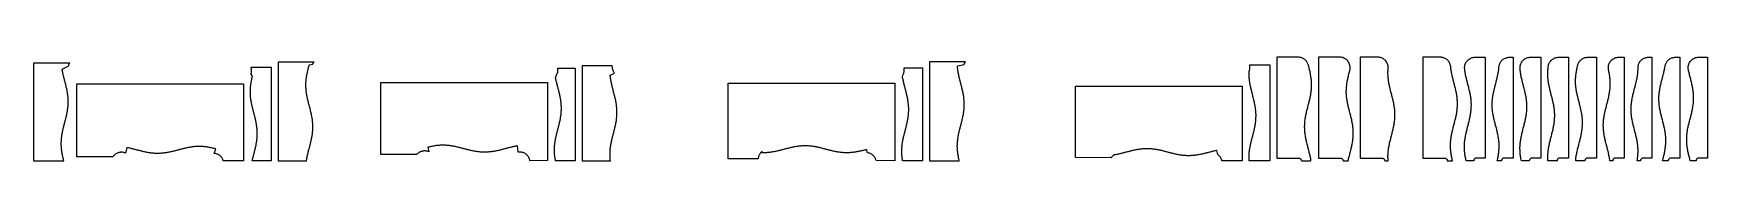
# Model space of a CAD drawing. Header units: inches. Extents: x 0 to 482, y 0 to 30.
import ezdxf

# ---------------------------------------------------------------- set-up
doc = ezdxf.new("R2010")
doc.units = ezdxf.units.IN

msp = doc.modelspace()

# ---------------------------------------------------------------- linework, layer by layer
at = {"layer": 'OUTLINE'}
for points in [[(358, 0.75), (364.31, 0.75), (364.31, 0.75), (364.4, 0.75), (364.48, 0.73), (364.56, 0.71), (364.64, 0.68), (364.71, 0.64), (364.78, 0.59), (364.84, 0.53), (364.9, 0.47), (364.95, 0.4), (364.99, 0.33), (365.02, 0.25), (365.04, 0.17), (365.06, 0.08), (365.06, 0), (365.69, 0), (367.83, 0), (367.79, 0.3), (367.74, 0.6), (367.68, 0.9), (367.62, 1.2), (367.56, 1.5), (367.49, 1.8), (367.42, 2.1), (367.35, 2.4), (367.27, 2.7), (367.2, 3.01), (367.12, 3.31), (367.04, 3.61), (366.96, 3.91), (366.88, 4.21), (366.81, 4.51), (366.73, 4.81), (366.65, 5.11), (366.58, 5.41), (366.51, 5.71), (366.44, 6.01), (366.38, 6.31), (366.32, 6.61), (366.27, 6.91), (366.21, 7.21), (366.17, 7.51), (366.13, 7.81), (366.09, 8.11), (366.06, 8.41), (366.04, 8.71), (366.02, 9.02), (366.01, 9.32), (366, 9.62), (366, 9.92), (366.01, 10.22), (366.02, 10.52), (366.04, 10.82), (366.06, 11.12), (366.09, 11.42), (366.13, 11.72), (366.17, 12.02), (366.22, 12.32), (366.27, 12.62), (366.32, 12.92), (366.38, 13.22), (366.45, 13.52), (366.51, 13.82), (366.58, 14.12), (366.66, 14.42), (366.73, 14.72), (366.81, 15.03), (366.89, 15.33), (366.96, 15.63), (367.04, 15.93), (367.12, 16.23), (367.2, 16.53), (367.28, 16.83), (367.35, 17.13), (367.42, 17.43), (367.49, 17.73), (367.56, 18.03), (367.62, 18.33), (367.68, 18.63), (367.74, 18.93), (367.79, 19.23), (367.83, 19.53), (367.88, 19.83), (367.91, 20.13), (367.94, 20.43), (367.96, 20.73), (367.98, 21.04), (367.99, 21.34), (368, 21.64), (368, 21.94), (367.99, 22.24), (367.98, 22.54), (367.96, 22.84), (367.94, 23.14), (367.91, 23.44), (367.87, 23.74), (367.83, 24.04), (367.78, 24.34), (367.73, 24.64), (367.67, 24.94), (367.61, 25.24), (367.55, 25.54), (367.48, 25.84), (367.41, 26.14), (367.34, 26.44), (367.26, 26.74), (367.19, 27.05), (367.11, 27.35), (367.07, 27.51), (367.01, 27.71), (366.93, 27.9), (366.85, 28.09), (366.75, 28.27), (366.64, 28.45), (366.51, 28.61), (366.38, 28.77), (366.23, 28.92), (366.08, 29.06), (365.91, 29.19), (365.74, 29.3), (365.56, 29.4), (365.37, 29.49), (365.18, 29.57), (364.98, 29.64), (364.78, 29.69), (364.58, 29.72), (364.37, 29.74), (364.16, 29.75), (358, 29.75)], [(370, 0.75), (376.31, 0.75), (376.31, 0.75), (376.4, 0.75), (376.48, 0.73), (376.56, 0.71), (376.64, 0.68), (376.71, 0.64), (376.78, 0.59), (376.84, 0.53), (376.9, 0.47), (376.95, 0.4), (376.99, 0.33), (377.02, 0.25), (377.04, 0.17), (377.06, 0.08), (377.06, 0), (377.69, 0), (378.51, 0), (378.59, 0.3), (378.66, 0.6), (378.73, 0.9), (378.81, 1.2), (378.89, 1.5), (378.97, 1.8), (379.04, 2.1), (379.12, 2.4), (379.2, 2.7), (379.28, 3.01), (379.35, 3.31), (379.42, 3.61), (379.49, 3.91), (379.56, 4.21), (379.62, 4.51), (379.68, 4.81), (379.74, 5.11), (379.79, 5.41), (379.83, 5.71), (379.88, 6.01), (379.91, 6.31), (379.94, 6.61), (379.96, 6.91), (379.98, 7.21), (379.99, 7.51), (380, 7.81), (380, 8.11), (379.99, 8.41), (379.98, 8.71), (379.96, 9.02), (379.93, 9.32), (379.9, 9.62), (379.87, 9.92), (379.83, 10.22), (379.78, 10.52), (379.73, 10.82), (379.67, 11.12), (379.61, 11.42), (379.55, 11.72), (379.48, 12.02), (379.41, 12.32), (379.34, 12.62), (379.26, 12.92), (379.18, 13.22), (379.11, 13.52), (379.03, 13.82), (378.95, 14.12), (378.87, 14.42), (378.79, 14.72), (378.72, 15.03), (378.64, 15.33), (378.57, 15.63), (378.5, 15.93), (378.43, 16.23), (378.37, 16.53), (378.31, 16.83), (378.26, 17.13), (378.21, 17.43), (378.16, 17.73), (378.12, 18.03), (378.09, 18.33), (378.06, 18.63), (378.03, 18.93), (378.02, 19.23), (378, 19.53), (378, 19.83), (378, 20.13), (378.01, 20.43), (378.02, 20.73), (378.04, 21.04), (378.07, 21.34), (378.1, 21.64), (378.13, 21.94), (378.18, 22.24), (378.22, 22.54), (378.28, 22.84), (378.33, 23.14), (378.39, 23.44), (378.46, 23.74), (378.52, 24.04), (378.59, 24.34), (378.67, 24.64), (378.74, 24.94), (378.82, 25.24), (378.9, 25.54), (378.98, 25.84), (379.01, 25.99), (379.07, 26.27), (379.11, 26.56), (379.11, 26.85), (379.09, 27.13), (379.04, 27.42), (378.96, 27.7), (378.86, 27.97), (378.73, 28.22), (378.57, 28.47), (378.4, 28.7), (378.2, 28.91), (377.98, 29.1), (377.75, 29.26), (377.5, 29.41), (377.24, 29.53), (376.97, 29.63), (376.69, 29.69), (376.4, 29.74), (376.11, 29.75), (370, 29.75)], [(382, 0.75), (388.31, 0.75), (388.31, 0.75), (388.4, 0.75), (388.48, 0.73), (388.56, 0.71), (388.64, 0.68), (388.71, 0.64), (388.78, 0.59), (388.84, 0.53), (388.9, 0.47), (388.95, 0.4), (388.99, 0.33), (389.02, 0.25), (389.04, 0.17), (389.06, 0.08), (389.06, 0), (389.69, 0), (390.05, 0), (390.03, 0.3), (390.01, 0.6), (390, 0.9), (390, 1.2), (390, 1.5), (390.01, 1.8), (390.03, 2.1), (390.05, 2.4), (390.08, 2.7), (390.11, 3.01), (390.15, 3.31), (390.19, 3.61), (390.24, 3.91), (390.3, 4.21), (390.35, 4.51), (390.42, 4.81), (390.48, 5.11), (390.55, 5.41), (390.62, 5.71), (390.7, 6.01), (390.77, 6.31), (390.85, 6.61), (390.93, 6.91), (391.01, 7.21), (391.09, 7.51), (391.16, 7.81), (391.24, 8.11), (391.32, 8.41), (391.39, 8.71), (391.46, 9.02), (391.53, 9.32), (391.59, 9.62), (391.66, 9.92), (391.71, 10.22), (391.77, 10.52), (391.81, 10.82), (391.86, 11.12), (391.89, 11.42), (391.93, 11.72), (391.95, 12.02), (391.97, 12.32), (391.99, 12.62), (392, 12.92), (392, 13.22), (392, 13.52), (391.98, 13.82), (391.97, 14.12), (391.95, 14.42), (391.92, 14.72), (391.88, 15.03), (391.85, 15.33), (391.8, 15.63), (391.75, 15.93), (391.7, 16.23), (391.64, 16.53), (391.58, 16.83), (391.51, 17.13), (391.44, 17.43), (391.37, 17.73), (391.3, 18.03), (391.22, 18.33), (391.14, 18.63), (391.06, 18.93), (390.99, 19.23), (390.91, 19.53), (390.83, 19.83), (390.75, 20.13), (390.68, 20.43), (390.6, 20.73), (390.53, 21.04), (390.46, 21.34), (390.4, 21.64), (390.34, 21.94), (390.28, 22.24), (390.23, 22.54), (390.18, 22.84), (390.14, 23.14), (390.1, 23.44), (390.07, 23.74), (390.04, 24.04), (390.02, 24.34), (390.01, 24.64), (390, 24.94), (390, 25.24), (390, 25.54), (390.01, 25.84), (390.03, 26.14), (390.05, 26.44), (390.06, 26.49), (390.07, 26.75), (390.06, 27.01), (390.02, 27.27), (389.97, 27.53), (389.89, 27.78), (389.79, 28.02), (389.67, 28.25), (389.53, 28.47), (389.37, 28.68), (389.19, 28.87), (389, 29.05), (388.79, 29.21), (388.57, 29.35), (388.34, 29.47), (388.09, 29.57), (387.84, 29.65), (387.59, 29.7), (387.33, 29.74), (387.07, 29.75), (382, 29.75)], [(400, 0.75), (406.31, 0.75), (406.31, 0.75), (406.4, 0.75), (406.48, 0.73), (406.56, 0.71), (406.64, 0.68), (406.71, 0.64), (406.78, 0.59), (406.84, 0.53), (406.9, 0.47), (406.95, 0.4), (406.99, 0.33), (407.02, 0.25), (407.04, 0.17), (407.06, 0.08), (407.06, 0), (407.69, 0), (408.59, 0), (408.52, 0.3), (408.45, 0.6), (408.39, 0.9), (408.33, 1.2), (408.27, 1.5), (408.22, 1.8), (408.17, 2.1), (408.13, 2.4), (408.09, 2.7), (408.06, 3.01), (408.04, 3.31), (408.02, 3.61), (408.01, 3.91), (408, 4.21), (408, 4.51), (408.01, 4.81), (408.02, 5.11), (408.04, 5.41), (408.06, 5.71), (408.09, 6.01), (408.12, 6.31), (408.17, 6.61), (408.21, 6.91), (408.26, 7.21), (408.32, 7.51), (408.38, 7.81), (408.44, 8.11), (408.51, 8.41), (408.58, 8.71), (408.65, 9.02), (408.72, 9.32), (408.8, 9.62), (408.88, 9.92), (408.96, 10.22), (409.04, 10.52), (409.11, 10.82), (409.19, 11.12), (409.27, 11.42), (409.34, 11.72), (409.42, 12.02), (409.49, 12.32), (409.55, 12.62), (409.62, 12.92), (409.68, 13.22), (409.73, 13.52), (409.78, 13.82), (409.83, 14.12), (409.87, 14.42), (409.91, 14.72), (409.94, 15.03), (409.96, 15.33), (409.98, 15.63), (409.99, 15.93), (410, 16.23), (410, 16.53), (409.99, 16.83), (409.98, 17.13), (409.96, 17.43), (409.94, 17.73), (409.91, 18.03), (409.87, 18.33), (409.83, 18.63), (409.79, 18.93), (409.73, 19.23), (409.68, 19.53), (409.62, 19.83), (409.56, 20.13), (409.49, 20.43), (409.42, 20.73), (409.35, 21.04), (409.27, 21.34), (409.19, 21.64), (409.12, 21.94), (409.04, 22.24), (408.96, 22.54), (408.88, 22.84), (408.8, 23.14), (408.73, 23.44), (408.65, 23.74), (408.58, 24.04), (408.51, 24.34), (408.44, 24.64), (408.38, 24.94), (408.32, 25.24), (408.26, 25.54), (408.21, 25.84), (408.17, 26.14), (408.13, 26.44), (408.09, 26.74), (408.06, 27.02), (408.03, 27.25), (407.98, 27.48), (407.92, 27.71), (407.84, 27.93), (407.74, 28.14), (407.62, 28.34), (407.49, 28.53), (407.34, 28.71), (407.18, 28.89), (407.01, 29.04), (406.83, 29.19), (406.63, 29.32), (406.43, 29.43), (406.21, 29.53), (405.99, 29.61), (405.77, 29.67), (405.54, 29.71), (405.31, 29.74), (405.08, 29.75), (400, 29.75)], [(418, 0.75), (415.44, 0.75), (415.44, 0.75), (415.35, 0.75), (415.27, 0.73), (415.19, 0.71), (415.11, 0.68), (415.04, 0.64), (414.97, 0.59), (414.91, 0.53), (414.85, 0.47), (414.8, 0.4), (414.76, 0.33), (414.73, 0.25), (414.71, 0.17), (414.69, 0.08), (414.69, 0), (414.06, 0), (412.5, 0), (412.43, 0.3), (412.37, 0.6), (412.31, 0.9), (412.25, 1.2), (412.2, 1.5), (412.16, 1.8), (412.12, 2.1), (412.08, 2.4), (412.06, 2.7), (412.03, 3.01), (412.01, 3.31), (412, 3.61), (412, 3.91), (412, 4.21), (412.01, 4.51), (412.02, 4.81), (412.04, 5.11), (412.07, 5.41), (412.1, 5.71), (412.14, 6.01), (412.18, 6.31), (412.23, 6.61), (412.28, 6.91), (412.33, 7.21), (412.4, 7.51), (412.46, 7.81), (412.53, 8.11), (412.6, 8.41), (412.67, 8.71), (412.75, 9.02), (412.82, 9.32), (412.9, 9.62), (412.98, 9.92), (413.06, 10.22), (413.14, 10.52), (413.21, 10.82), (413.29, 11.12), (413.36, 11.42), (413.44, 11.72), (413.51, 12.02), (413.57, 12.32), (413.63, 12.62), (413.69, 12.92), (413.75, 13.22), (413.8, 13.52), (413.84, 13.82), (413.88, 14.12), (413.92, 14.42), (413.94, 14.72), (413.97, 15.03), (413.98, 15.33), (413.99, 15.63), (414, 15.93), (414, 16.23), (413.99, 16.53), (413.97, 16.83), (413.95, 17.13), (413.93, 17.43), (413.9, 17.73), (413.86, 18.03), (413.82, 18.33), (413.77, 18.63), (413.72, 18.93), (413.66, 19.23), (413.6, 19.53), (413.53, 19.83), (413.47, 20.13), (413.39, 20.43), (413.32, 20.73), (413.25, 21.04), (413.17, 21.34), (413.09, 21.64), (413.01, 21.94), (412.93, 22.24), (412.86, 22.54), (412.78, 22.84), (412.7, 23.14), (412.63, 23.44), (412.56, 23.74), (412.49, 24.04), (412.42, 24.34), (412.36, 24.64), (412.3, 24.94), (412.25, 25.24), (412.2, 25.54), (412.15, 25.84), (412.11, 26.14), (412.08, 26.44), (412.06, 26.71), (412.07, 26.97), (412.1, 27.23), (412.16, 27.49), (412.23, 27.74), (412.33, 27.99), (412.45, 28.22), (412.59, 28.45), (412.75, 28.66), (412.93, 28.86), (413.12, 29.04), (413.33, 29.2), (413.55, 29.34), (413.79, 29.46), (414.03, 29.57), (414.28, 29.65), (414.54, 29.7), (414.8, 29.74), (415.06, 29.75), (418, 29.75)], [(426, 0.75), (423.44, 0.75), (423.44, 0.75), (423.35, 0.75), (423.27, 0.73), (423.19, 0.71), (423.11, 0.68), (423.04, 0.64), (422.97, 0.59), (422.91, 0.53), (422.85, 0.47), (422.8, 0.4), (422.76, 0.33), (422.73, 0.25), (422.71, 0.17), (422.69, 0.08), (422.69, 0), (422.06, 0), (421.47, 0), (421.54, 0.3), (421.6, 0.6), (421.66, 0.9), (421.72, 1.2), (421.77, 1.5), (421.82, 1.8), (421.86, 2.1), (421.9, 2.4), (421.93, 2.7), (421.96, 3.01), (421.98, 3.31), (421.99, 3.61), (422, 3.91), (422, 4.21), (421.99, 4.51), (421.98, 4.81), (421.97, 5.11), (421.94, 5.41), (421.91, 5.71), (421.88, 6.01), (421.84, 6.31), (421.8, 6.61), (421.75, 6.91), (421.69, 7.21), (421.63, 7.51), (421.57, 7.81), (421.5, 8.11), (421.43, 8.41), (421.36, 8.71), (421.29, 9.02), (421.21, 9.32), (421.13, 9.62), (421.06, 9.92), (420.98, 10.22), (420.9, 10.52), (420.82, 10.82), (420.74, 11.12), (420.67, 11.42), (420.6, 11.72), (420.52, 12.02), (420.46, 12.32), (420.39, 12.62), (420.33, 12.92), (420.28, 13.22), (420.22, 13.52), (420.18, 13.82), (420.13, 14.12), (420.1, 14.42), (420.07, 14.72), (420.04, 15.03), (420.02, 15.33), (420.01, 15.63), (420, 15.93), (420, 16.23), (420, 16.53), (420.02, 16.83), (420.03, 17.13), (420.06, 17.43), (420.08, 17.73), (420.12, 18.03), (420.16, 18.33), (420.21, 18.63), (420.26, 18.93), (420.31, 19.23), (420.37, 19.53), (420.43, 19.83), (420.5, 20.13), (420.57, 20.43), (420.64, 20.73), (420.72, 21.04), (420.79, 21.34), (420.87, 21.64), (420.95, 21.94), (421.03, 22.24), (421.1, 22.54), (421.18, 22.84), (421.26, 23.14), (421.33, 23.44), (421.41, 23.74), (421.48, 24.04), (421.55, 24.34), (421.61, 24.64), (421.67, 24.94), (421.73, 25.24), (421.78, 25.54), (421.82, 25.84), (421.87, 26.14), (421.9, 26.44), (421.93, 26.74), (421.95, 26.98), (421.98, 27.22), (422.03, 27.45), (422.09, 27.67), (422.17, 27.9), (422.27, 28.11), (422.39, 28.32), (422.52, 28.51), (422.66, 28.7), (422.82, 28.87), (423, 29.03), (423.18, 29.18), (423.38, 29.31), (423.58, 29.42), (423.8, 29.52), (424.02, 29.6), (424.24, 29.67), (424.48, 29.71), (424.71, 29.74), (424.94, 29.75), (426, 29.75)], [(434, 0.75), (431.44, 0.75), (431.44, 0.75), (431.35, 0.75), (431.27, 0.73), (431.19, 0.71), (431.11, 0.68), (431.04, 0.64), (430.97, 0.59), (430.91, 0.53), (430.85, 0.47), (430.8, 0.4), (430.76, 0.33), (430.73, 0.25), (430.7, 0.17), (430.69, 0.08), (430.69, 0), (430.06, 0), (428.4, 0), (428.34, 0.3), (428.28, 0.6), (428.23, 0.9), (428.18, 1.2), (428.14, 1.5), (428.1, 1.8), (428.07, 2.1), (428.04, 2.4), (428.02, 2.7), (428.01, 3.01), (428, 3.31), (428, 3.61), (428, 3.91), (428.01, 4.21), (428.03, 4.51), (428.05, 4.81), (428.08, 5.11), (428.11, 5.41), (428.15, 5.71), (428.2, 6.01), (428.25, 6.31), (428.3, 6.61), (428.36, 6.91), (428.42, 7.21), (428.49, 7.51), (428.56, 7.81), (428.63, 8.11), (428.71, 8.41), (428.78, 8.71), (428.86, 9.02), (428.94, 9.32), (429.02, 9.62), (429.09, 9.92), (429.17, 10.22), (429.25, 10.52), (429.32, 10.82), (429.4, 11.12), (429.47, 11.42), (429.54, 11.72), (429.6, 12.02), (429.66, 12.32), (429.72, 12.62), (429.77, 12.92), (429.82, 13.22), (429.86, 13.52), (429.9, 13.82), (429.93, 14.12), (429.96, 14.42), (429.98, 14.72), (429.99, 15.03), (430, 15.33), (430, 15.63), (429.99, 15.93), (429.98, 16.23), (429.97, 16.53), (429.94, 16.83), (429.91, 17.13), (429.88, 17.43), (429.84, 17.73), (429.79, 18.03), (429.74, 18.33), (429.69, 18.63), (429.63, 18.93), (429.57, 19.23), (429.5, 19.53), (429.43, 19.83), (429.36, 20.13), (429.29, 20.43), (429.21, 20.73), (429.13, 21.04), (429.05, 21.34), (428.98, 21.64), (428.9, 21.94), (428.82, 22.24), (428.74, 22.54), (428.67, 22.84), (428.59, 23.14), (428.52, 23.44), (428.46, 23.74), (428.39, 24.04), (428.33, 24.34), (428.27, 24.64), (428.22, 24.94), (428.18, 25.24), (428.13, 25.54), (428.1, 25.84), (428.07, 26.14), (428.04, 26.44), (428.03, 26.55), (428.03, 26.81), (428.04, 27.06), (428.08, 27.32), (428.14, 27.57), (428.22, 27.82), (428.32, 28.05), (428.45, 28.28), (428.59, 28.5), (428.75, 28.7), (428.92, 28.89), (429.12, 29.06), (429.32, 29.22), (429.54, 29.36), (429.77, 29.48), (430.01, 29.57), (430.26, 29.65), (430.51, 29.71), (430.77, 29.74), (431.03, 29.75), (434, 29.75)], [(442, 0.75), (439.44, 0.75), (439.44, 0.75), (439.35, 0.75), (439.27, 0.73), (439.19, 0.71), (439.11, 0.68), (439.04, 0.64), (438.97, 0.59), (438.91, 0.53), (438.85, 0.47), (438.8, 0.4), (438.76, 0.33), (438.73, 0.25), (438.7, 0.17), (438.69, 0.08), (438.69, 0), (438.06, 0), (436.03, 0), (436.01, 0.3), (436, 0.6), (436, 0.9), (436, 1.2), (436.01, 1.5), (436.02, 1.8), (436.04, 2.1), (436.07, 2.4), (436.1, 2.7), (436.14, 3.01), (436.18, 3.31), (436.23, 3.61), (436.28, 3.91), (436.34, 4.21), (436.4, 4.51), (436.46, 4.81), (436.53, 5.11), (436.6, 5.41), (436.67, 5.71), (436.75, 6.01), (436.83, 6.31), (436.9, 6.61), (436.98, 6.91), (437.06, 7.21), (437.14, 7.51), (437.22, 7.81), (437.29, 8.11), (437.37, 8.41), (437.44, 8.71), (437.51, 9.02), (437.57, 9.32), (437.64, 9.62), (437.69, 9.92), (437.75, 10.22), (437.8, 10.52), (437.84, 10.82), (437.88, 11.12), (437.92, 11.42), (437.94, 11.72), (437.97, 12.02), (437.98, 12.32), (437.99, 12.62), (438, 12.92), (438, 13.22), (437.99, 13.52), (437.97, 13.82), (437.95, 14.12), (437.93, 14.42), (437.9, 14.72), (437.86, 15.03), (437.82, 15.33), (437.77, 15.63), (437.71, 15.93), (437.66, 16.23), (437.6, 16.53), (437.53, 16.83), (437.46, 17.13), (437.39, 17.43), (437.32, 17.73), (437.24, 18.03), (437.17, 18.33), (437.09, 18.63), (437.01, 18.93), (436.93, 19.23), (436.85, 19.53), (436.78, 19.83), (436.7, 20.13), (436.63, 20.43), (436.55, 20.73), (436.49, 21.04), (436.42, 21.34), (436.36, 21.64), (436.3, 21.94), (436.24, 22.24), (436.2, 22.54), (436.15, 22.84), (436.11, 23.14), (436.08, 23.44), (436.05, 23.74), (436.03, 24.04), (436.01, 24.34), (436, 24.64), (436, 24.94), (436, 25.24), (436.01, 25.54), (436.02, 25.84), (436.04, 26.14), (436.07, 26.44), (436.1, 26.74), (436.14, 27.05), (436.16, 27.17), (436.2, 27.4), (436.26, 27.61), (436.33, 27.83), (436.42, 28.03), (436.52, 28.23), (436.64, 28.43), (436.77, 28.61), (436.92, 28.78), (437.08, 28.94), (437.25, 29.09), (437.43, 29.22), (437.62, 29.34), (437.82, 29.45), (438.03, 29.54), (438.24, 29.62), (438.46, 29.67), (438.68, 29.72), (438.9, 29.74), (439.13, 29.75), (442, 29.75)], [(450, 0.75), (447.44, 0.75), (447.44, 0.75), (447.35, 0.75), (447.27, 0.73), (447.19, 0.71), (447.11, 0.68), (447.04, 0.64), (446.97, 0.59), (446.91, 0.53), (446.85, 0.47), (446.8, 0.4), (446.76, 0.33), (446.73, 0.25), (446.7, 0.17), (446.69, 0.08), (446.69, 0), (446.06, 0), (444.04, 0), (444.07, 0.3), (444.1, 0.6), (444.13, 0.9), (444.17, 1.2), (444.22, 1.5), (444.27, 1.8), (444.33, 2.1), (444.39, 2.4), (444.46, 2.7), (444.52, 3.01), (444.59, 3.31), (444.67, 3.61), (444.74, 3.91), (444.82, 4.21), (444.9, 4.51), (444.97, 4.81), (445.05, 5.11), (445.13, 5.41), (445.21, 5.71), (445.29, 6.01), (445.36, 6.31), (445.43, 6.61), (445.5, 6.91), (445.57, 7.21), (445.63, 7.51), (445.69, 7.81), (445.74, 8.11), (445.79, 8.41), (445.84, 8.71), (445.88, 9.02), (445.91, 9.32), (445.94, 9.62), (445.97, 9.92), (445.98, 10.22), (445.99, 10.52), (446, 10.82), (446, 11.12), (445.99, 11.42), (445.98, 11.72), (445.96, 12.02), (445.93, 12.32), (445.9, 12.62), (445.86, 12.92), (445.82, 13.22), (445.77, 13.52), (445.72, 13.82), (445.66, 14.12), (445.6, 14.42), (445.54, 14.72), (445.47, 15.03), (445.4, 15.33), (445.33, 15.63), (445.25, 15.93), (445.17, 16.23), (445.1, 16.53), (445.02, 16.83), (444.94, 17.13), (444.86, 17.43), (444.78, 17.73), (444.71, 18.03), (444.63, 18.33), (444.56, 18.63), (444.49, 18.93), (444.42, 19.23), (444.36, 19.53), (444.3, 19.83), (444.25, 20.13), (444.2, 20.43), (444.15, 20.73), (444.12, 21.04), (444.08, 21.34), (444.05, 21.64), (444.03, 21.94), (444.01, 22.24), (444, 22.54), (444, 22.84), (444, 23.14), (444.01, 23.44), (444.02, 23.74), (444.04, 24.04), (444.07, 24.34), (444.1, 24.64), (444.14, 24.94), (444.18, 25.24), (444.23, 25.54), (444.28, 25.84), (444.34, 26.14), (444.4, 26.44), (444.46, 26.74), (444.53, 27.05), (444.6, 27.35), (444.63, 27.46), (444.69, 27.66), (444.76, 27.86), (444.84, 28.05), (444.94, 28.24), (445.05, 28.42), (445.17, 28.59), (445.31, 28.75), (445.45, 28.9), (445.61, 29.04), (445.78, 29.17), (445.95, 29.29), (446.13, 29.4), (446.32, 29.49), (446.52, 29.57), (446.72, 29.63), (446.92, 29.68), (447.13, 29.72), (447.34, 29.74), (447.55, 29.75), (450, 29.75)], [(458, 0.75), (455.44, 0.75), (455.44, 0.75), (455.35, 0.75), (455.27, 0.73), (455.19, 0.71), (455.11, 0.68), (455.04, 0.64), (454.97, 0.59), (454.91, 0.53), (454.85, 0.47), (454.8, 0.4), (454.76, 0.33), (454.73, 0.25), (454.7, 0.17), (454.69, 0.08), (454.69, 0), (454.06, 0), (453.88, 0), (453.84, 0.3), (453.8, 0.6), (453.75, 0.9), (453.69, 1.2), (453.63, 1.5), (453.57, 1.8), (453.5, 2.1), (453.44, 2.4), (453.36, 2.7), (453.29, 3.01), (453.21, 3.31), (453.14, 3.61), (453.06, 3.91), (452.98, 4.21), (452.9, 4.51), (452.82, 4.81), (452.74, 5.11), (452.67, 5.41), (452.6, 5.71), (452.53, 6.01), (452.46, 6.31), (452.39, 6.61), (452.33, 6.91), (452.28, 7.21), (452.22, 7.51), (452.18, 7.81), (452.13, 8.11), (452.1, 8.41), (452.07, 8.71), (452.04, 9.02), (452.02, 9.32), (452.01, 9.62), (452, 9.92), (452, 10.22), (452, 10.52), (452.01, 10.82), (452.03, 11.12), (452.05, 11.42), (452.08, 11.72), (452.12, 12.02), (452.16, 12.32), (452.2, 12.62), (452.25, 12.92), (452.31, 13.22), (452.37, 13.52), (452.43, 13.82), (452.5, 14.12), (452.57, 14.42), (452.64, 14.72), (452.71, 15.03), (452.79, 15.33), (452.87, 15.63), (452.94, 15.93), (453.02, 16.23), (453.1, 16.53), (453.18, 16.83), (453.26, 17.13), (453.33, 17.43), (453.4, 17.73), (453.48, 18.03), (453.54, 18.33), (453.61, 18.63), (453.67, 18.93), (453.72, 19.23), (453.78, 19.53), (453.82, 19.83), (453.86, 20.13), (453.9, 20.43), (453.93, 20.73), (453.96, 21.04), (453.98, 21.34), (453.99, 21.64), (454, 21.94), (454, 22.24), (453.99, 22.54), (453.98, 22.84), (453.96, 23.14), (453.94, 23.44), (453.91, 23.74), (453.88, 24.04), (453.84, 24.34), (453.79, 24.64), (453.74, 24.94), (453.68, 25.24), (453.63, 25.54), (453.56, 25.84), (453.51, 26.09), (453.46, 26.37), (453.44, 26.65), (453.44, 26.93), (453.47, 27.22), (453.53, 27.49), (453.61, 27.76), (453.72, 28.02), (453.85, 28.27), (454.01, 28.51), (454.18, 28.73), (454.38, 28.94), (454.59, 29.12), (454.83, 29.28), (455.07, 29.42), (455.33, 29.54), (455.6, 29.63), (455.87, 29.7), (456.15, 29.74), (456.43, 29.75), (458, 29.75)], [(466, 0.75), (463.44, 0.75), (463.44, 0.75), (463.35, 0.75), (463.27, 0.73), (463.19, 0.71), (463.11, 0.68), (463.04, 0.64), (462.97, 0.59), (462.91, 0.53), (462.85, 0.47), (462.8, 0.4), (462.76, 0.33), (462.73, 0.25), (462.7, 0.17), (462.69, 0.08), (462.69, 0), (462.06, 0), (461.75, 0), (461.8, 0.3), (461.84, 0.6), (461.88, 0.9), (461.92, 1.2), (461.94, 1.5), (461.97, 1.8), (461.98, 2.1), (461.99, 2.4), (462, 2.7), (462, 3.01), (461.99, 3.31), (461.97, 3.61), (461.95, 3.91), (461.93, 4.21), (461.9, 4.51), (461.86, 4.81), (461.82, 5.11), (461.77, 5.41), (461.72, 5.71), (461.66, 6.01), (461.6, 6.31), (461.53, 6.61), (461.46, 6.91), (461.39, 7.21), (461.32, 7.51), (461.24, 7.81), (461.17, 8.11), (461.09, 8.41), (461.01, 8.71), (460.93, 9.02), (460.85, 9.32), (460.78, 9.62), (460.7, 9.92), (460.63, 10.22), (460.55, 10.52), (460.49, 10.82), (460.42, 11.12), (460.36, 11.42), (460.3, 11.72), (460.25, 12.02), (460.2, 12.32), (460.15, 12.62), (460.11, 12.92), (460.08, 13.22), (460.05, 13.52), (460.03, 13.82), (460.01, 14.12), (460, 14.42), (460, 14.72), (460, 15.03), (460.01, 15.33), (460.02, 15.63), (460.04, 15.93), (460.07, 16.23), (460.1, 16.53), (460.14, 16.83), (460.18, 17.13), (460.23, 17.43), (460.28, 17.73), (460.34, 18.03), (460.4, 18.33), (460.47, 18.63), (460.54, 18.93), (460.61, 19.23), (460.68, 19.53), (460.76, 19.83), (460.83, 20.13), (460.91, 20.43), (460.99, 20.73), (461.07, 21.04), (461.15, 21.34), (461.22, 21.64), (461.3, 21.94), (461.37, 22.24), (461.45, 22.54), (461.51, 22.84), (461.58, 23.14), (461.64, 23.44), (461.7, 23.74), (461.75, 24.04), (461.8, 24.34), (461.85, 24.64), (461.89, 24.94), (461.92, 25.24), (461.95, 25.54), (461.97, 25.84), (461.99, 26.14), (461.99, 26.44), (462, 26.74), (462, 26.75), (462.01, 27), (462.04, 27.25), (462.09, 27.49), (462.16, 27.73), (462.25, 27.96), (462.36, 28.18), (462.49, 28.39), (462.63, 28.59), (462.79, 28.78), (462.97, 28.96), (463.16, 29.12), (463.36, 29.26), (463.57, 29.39), (463.79, 29.5), (464.02, 29.59), (464.26, 29.66), (464.5, 29.71), (464.75, 29.74), (465, 29.75), (466, 29.75)], [(474, 0.75), (471.44, 0.75), (471.44, 0.75), (471.35, 0.75), (471.27, 0.73), (471.19, 0.71), (471.11, 0.68), (471.04, 0.64), (470.97, 0.59), (470.91, 0.53), (470.85, 0.47), (470.8, 0.4), (470.76, 0.33), (470.73, 0.25), (470.7, 0.17), (470.69, 0.08), (470.69, 0), (470.06, 0), (469.06, 0), (469.14, 0.3), (469.22, 0.6), (469.29, 0.9), (469.37, 1.2), (469.44, 1.5), (469.51, 1.8), (469.57, 2.1), (469.64, 2.4), (469.69, 2.7), (469.75, 3.01), (469.8, 3.31), (469.84, 3.61), (469.88, 3.91), (469.92, 4.21), (469.94, 4.51), (469.97, 4.81), (469.98, 5.11), (469.99, 5.41), (470, 5.71), (470, 6.01), (469.99, 6.31), (469.97, 6.61), (469.95, 6.91), (469.93, 7.21), (469.89, 7.51), (469.86, 7.81), (469.81, 8.11), (469.77, 8.41), (469.71, 8.71), (469.66, 9.02), (469.6, 9.32), (469.53, 9.62), (469.46, 9.92), (469.39, 10.22), (469.32, 10.52), (469.24, 10.82), (469.17, 11.12), (469.09, 11.42), (469.01, 11.72), (468.93, 12.02), (468.85, 12.32), (468.78, 12.62), (468.7, 12.92), (468.63, 13.22), (468.55, 13.52), (468.48, 13.82), (468.42, 14.12), (468.36, 14.42), (468.3, 14.72), (468.24, 15.03), (468.19, 15.33), (468.15, 15.63), (468.11, 15.93), (468.08, 16.23), (468.05, 16.53), (468.03, 16.83), (468.01, 17.13), (468, 17.43), (468, 17.73), (468, 18.03), (468.01, 18.33), (468.02, 18.63), (468.04, 18.93), (468.07, 19.23), (468.1, 19.53), (468.14, 19.83), (468.18, 20.13), (468.23, 20.43), (468.29, 20.73), (468.34, 21.04), (468.4, 21.34), (468.47, 21.64), (468.54, 21.94), (468.61, 22.24), (468.68, 22.54), (468.76, 22.84), (468.84, 23.14), (468.91, 23.44), (468.99, 23.74), (469.07, 24.04), (469.15, 24.34), (469.23, 24.64), (469.3, 24.94), (469.38, 25.24), (469.45, 25.54), (469.52, 25.84), (469.58, 26.14), (469.64, 26.44), (469.7, 26.74), (469.76, 27.05), (469.79, 27.23), (469.83, 27.45), (469.89, 27.66), (469.96, 27.87), (470.06, 28.07), (470.16, 28.27), (470.28, 28.46), (470.41, 28.64), (470.56, 28.8), (470.72, 28.96), (470.89, 29.1), (471.07, 29.24), (471.26, 29.35), (471.45, 29.46), (471.66, 29.55), (471.87, 29.62), (472.08, 29.68), (472.3, 29.72), (472.53, 29.74), (472.75, 29.75), (474, 29.75)], [(482, 0.75), (479.44, 0.75), (479.44, 0.75), (479.35, 0.75), (479.27, 0.73), (479.19, 0.71), (479.11, 0.68), (479.04, 0.64), (478.97, 0.59), (478.91, 0.53), (478.85, 0.47), (478.8, 0.4), (478.76, 0.33), (478.73, 0.25), (478.7, 0.17), (478.69, 0.08), (478.69, 0), (478.06, 0), (477.01, 0), (476.93, 0.3), (476.86, 0.6), (476.78, 0.9), (476.7, 1.2), (476.63, 1.5), (476.56, 1.8), (476.49, 2.1), (476.42, 2.4), (476.36, 2.7), (476.3, 3.01), (476.25, 3.31), (476.2, 3.61), (476.15, 3.91), (476.11, 4.21), (476.08, 4.51), (476.05, 4.81), (476.03, 5.11), (476.01, 5.41), (476, 5.71), (476, 6.01), (476, 6.31), (476.01, 6.61), (476.02, 6.91), (476.04, 7.21), (476.07, 7.51), (476.1, 7.81), (476.14, 8.11), (476.18, 8.41), (476.23, 8.71), (476.28, 9.02), (476.34, 9.32), (476.4, 9.62), (476.47, 9.92), (476.54, 10.22), (476.61, 10.52), (476.68, 10.82), (476.76, 11.12), (476.83, 11.42), (476.91, 11.72), (476.99, 12.02), (477.07, 12.32), (477.15, 12.62), (477.22, 12.92), (477.3, 13.22), (477.37, 13.52), (477.44, 13.82), (477.51, 14.12), (477.58, 14.42), (477.64, 14.72), (477.7, 15.03), (477.75, 15.33), (477.8, 15.63), (477.85, 15.93), (477.89, 16.23), (477.92, 16.53), (477.95, 16.83), (477.97, 17.13), (477.98, 17.43), (477.99, 17.73), (478, 18.03), (478, 18.33), (477.99, 18.63), (477.97, 18.93), (477.95, 19.23), (477.92, 19.53), (477.89, 19.83), (477.85, 20.13), (477.81, 20.43), (477.76, 20.73), (477.71, 21.04), (477.65, 21.34), (477.59, 21.64), (477.52, 21.94), (477.46, 22.24), (477.38, 22.54), (477.31, 22.84), (477.24, 23.14), (477.16, 23.44), (477.08, 23.74), (477, 24.04), (476.92, 24.34), (476.84, 24.64), (476.77, 24.94), (476.69, 25.24), (476.62, 25.54), (476.55, 25.84), (476.49, 26.09), (476.44, 26.37), (476.42, 26.65), (476.42, 26.93), (476.45, 27.21), (476.51, 27.49), (476.59, 27.76), (476.7, 28.02), (476.83, 28.27), (476.99, 28.51), (477.16, 28.73), (477.36, 28.94), (477.58, 29.12), (477.81, 29.28), (478.05, 29.42), (478.31, 29.54), (478.58, 29.63), (478.85, 29.7), (479.13, 29.74), (479.42, 29.75), (482, 29.75)], [(0, 0), (8.73, 0), (8.67, 0.25), (8.61, 0.49), (8.55, 0.74), (8.49, 0.98), (8.44, 1.23), (8.39, 1.48), (8.34, 1.72), (8.29, 1.97), (8.25, 2.22), (8.21, 2.46), (8.17, 2.71), (8.13, 2.95), (8.1, 3.2), (8.08, 3.45), (8.05, 3.69), (8.04, 3.94), (8.02, 4.19), (8.01, 4.43), (8, 4.68), (8, 4.92), (8, 5.17), (8.01, 5.42), (8.02, 5.66), (8.03, 5.91), (8.05, 6.16), (8.07, 6.4), (8.1, 6.65), (8.13, 6.89), (8.16, 7.14), (8.2, 7.39), (8.24, 7.63), (8.28, 7.88), (8.32, 8.13), (8.37, 8.37), (8.42, 8.62), (8.48, 8.86), (8.53, 9.11), (8.59, 9.36), (8.65, 9.6), (8.71, 9.85), (8.78, 10.1), (8.84, 10.34), (8.9, 10.59), (8.97, 10.83), (9.03, 11.08), (9.1, 11.33), (9.16, 11.57), (9.22, 11.82), (9.29, 12.07), (9.35, 12.31), (9.41, 12.56), (9.46, 12.8), (9.52, 13.05), (9.57, 13.3), (9.63, 13.54), (9.68, 13.79), (9.72, 14.04), (9.76, 14.28), (9.8, 14.53), (9.84, 14.77), (9.87, 15.02), (9.9, 15.27), (9.93, 15.51), (9.95, 15.76), (9.97, 16.01), (9.98, 16.25), (9.99, 16.5), (10, 16.74), (10, 16.99), (10, 17.24), (9.99, 17.48), (9.98, 17.73), (9.96, 17.97), (9.95, 18.22), (9.92, 18.47), (9.9, 18.71), (9.87, 18.96), (9.83, 19.21), (9.79, 19.45), (9.75, 19.7), (9.71, 19.94), (9.66, 20.19), (9.61, 20.44), (9.56, 20.68), (9.51, 20.93), (9.45, 21.18), (9.39, 21.42), (9.33, 21.67), (9.27, 21.91), (9.21, 22.16), (9.14, 22.41), (9.08, 22.65), (9.02, 22.9), (8.95, 23.15), (8.89, 23.39), (8.82, 23.64), (8.76, 23.88), (8.7, 24.13), (8.64, 24.38), (8.58, 24.62), (8.52, 24.87), (8.46, 25.12), (8.41, 25.36), (8.36, 25.61), (8.31, 25.85), (8.27, 26.1), (8.22, 26.35), (10.02, 27.14), (10.07, 27.32), (10.14, 27.49), (10.21, 27.65), (10.3, 27.81), (10.39, 27.97), (10.44, 28.03), (0, 28.03)], [(68.43, 0), (62.98, 0), (63.04, 0.25), (63.1, 0.49), (63.16, 0.74), (63.22, 0.98), (63.28, 1.23), (63.35, 1.48), (63.41, 1.72), (63.48, 1.97), (63.54, 2.22), (63.6, 2.46), (63.67, 2.71), (63.73, 2.95), (63.79, 3.2), (63.85, 3.45), (63.91, 3.69), (63.96, 3.94), (64.02, 4.19), (64.07, 4.43), (64.12, 4.68), (64.16, 4.92), (64.21, 5.17), (64.24, 5.42), (64.28, 5.66), (64.31, 5.91), (64.34, 6.16), (64.37, 6.4), (64.39, 6.65), (64.41, 6.89), (64.42, 7.14), (64.43, 7.39), (64.43, 7.63), (64.43, 7.88), (64.43, 8.13), (64.42, 8.37), (64.41, 8.62), (64.4, 8.86), (64.38, 9.11), (64.35, 9.36), (64.33, 9.6), (64.3, 9.85), (64.26, 10.1), (64.22, 10.34), (64.18, 10.59), (64.14, 10.83), (64.09, 11.08), (64.04, 11.33), (63.99, 11.57), (63.93, 11.82), (63.88, 12.07), (63.82, 12.31), (63.76, 12.56), (63.7, 12.8), (63.63, 13.05), (63.57, 13.3), (63.5, 13.54), (63.44, 13.79), (63.38, 14.04), (63.31, 14.28), (63.25, 14.53), (63.19, 14.77), (63.12, 15.02), (63.06, 15.27), (63, 15.51), (62.95, 15.76), (62.89, 16.01), (62.84, 16.25), (62.79, 16.5), (62.74, 16.74), (62.7, 16.99), (62.65, 17.24), (62.61, 17.48), (62.58, 17.73), (62.55, 17.97), (62.52, 18.22), (62.5, 18.47), (62.48, 18.71), (62.46, 18.96), (62.45, 19.21), (62.44, 19.45), (62.44, 19.7), (62.44, 19.94), (62.44, 20.19), (62.45, 20.44), (62.46, 20.68), (62.48, 20.93), (62.5, 21.18), (62.52, 21.42), (62.55, 21.67), (62.58, 21.91), (62.62, 22.16), (62.66, 22.41), (62.7, 22.65), (62.74, 22.9), (62.79, 23.15), (62.84, 23.39), (62.9, 23.64), (62.95, 23.88), (63.01, 24.13), (63.07, 24.38), (62.61, 24.97), (62.68, 25.16), (62.73, 25.35), (62.76, 25.55), (62.79, 25.74), (62.8, 25.94), (62.8, 26.14), (62.78, 26.34), (62.75, 26.53), (62.71, 26.73), (62.67, 26.9), (68.43, 26.9)], [(70.43, 0), (78.61, 0), (78.64, 0.25), (78.69, 0.49), (78.73, 0.74), (78.78, 0.98), (78.83, 1.23), (78.88, 1.48), (78.93, 1.72), (78.99, 1.97), (79.05, 2.22), (79.11, 2.46), (79.17, 2.71), (79.23, 2.95), (79.3, 3.2), (79.36, 3.45), (79.43, 3.69), (79.49, 3.94), (79.55, 4.19), (79.62, 4.43), (79.68, 4.68), (79.74, 4.92), (79.8, 5.17), (79.86, 5.42), (79.92, 5.66), (79.98, 5.91), (80.03, 6.16), (80.08, 6.4), (80.13, 6.65), (80.17, 6.89), (80.21, 7.14), (80.25, 7.39), (80.29, 7.63), (80.32, 7.88), (80.35, 8.13), (80.37, 8.37), (80.39, 8.62), (80.41, 8.86), (80.42, 9.11), (80.43, 9.36), (80.43, 9.6), (80.43, 9.85), (80.43, 10.1), (80.42, 10.34), (80.41, 10.59), (80.39, 10.83), (80.37, 11.08), (80.35, 11.33), (80.32, 11.57), (80.29, 11.82), (80.25, 12.07), (80.21, 12.31), (80.17, 12.56), (80.13, 12.8), (80.08, 13.05), (80.03, 13.3), (79.98, 13.54), (79.92, 13.79), (79.86, 14.04), (79.8, 14.28), (79.74, 14.53), (79.68, 14.77), (79.62, 15.02), (79.55, 15.27), (79.49, 15.51), (79.43, 15.76), (79.36, 16.01), (79.3, 16.25), (79.23, 16.5), (79.17, 16.74), (79.11, 16.99), (79.05, 17.24), (78.99, 17.48), (78.93, 17.73), (78.88, 17.97), (78.83, 18.22), (78.78, 18.47), (78.73, 18.71), (78.69, 18.96), (78.64, 19.21), (78.61, 19.45), (78.57, 19.7), (78.54, 19.94), (78.51, 20.19), (78.49, 20.44), (78.47, 20.68), (78.46, 20.93), (78.44, 21.18), (78.44, 21.42), (78.43, 21.67), (78.44, 21.91), (78.44, 22.16), (78.45, 22.41), (78.46, 22.65), (78.48, 22.9), (78.5, 23.15), (78.53, 23.39), (78.56, 23.64), (78.59, 23.88), (78.63, 24.13), (78.67, 24.38), (78.71, 24.62), (78.75, 24.87), (78.8, 25.12), (78.85, 25.36), (78.91, 25.61), (78.96, 25.85), (79.02, 26.1), (79.08, 26.35), (79.14, 26.59), (79.2, 26.84), (79.27, 27.09), (79.33, 27.33), (79.4, 27.58), (80.39, 27.78), (80.47, 27.92), (80.55, 28.05), (80.65, 28.18), (80.75, 28.3), (80.81, 28.37), (70.43, 28.37)], [(156, 0), (150.31, 0), (150.26, 0.25), (150.22, 0.49), (150.18, 0.74), (150.15, 0.98), (150.11, 1.23), (150.09, 1.48), (150.06, 1.72), (150.04, 1.97), (150.03, 2.22), (150.01, 2.46), (150, 2.71), (150, 2.95), (150, 3.2), (150, 3.45), (150.01, 3.69), (150.02, 3.94), (150.04, 4.19), (150.06, 4.43), (150.09, 4.68), (150.11, 4.92), (150.15, 5.17), (150.18, 5.42), (150.22, 5.66), (150.26, 5.91), (150.31, 6.16), (150.35, 6.4), (150.4, 6.65), (150.46, 6.89), (150.51, 7.14), (150.57, 7.39), (150.63, 7.63), (150.69, 7.88), (150.75, 8.13), (150.81, 8.37), (150.88, 8.62), (150.94, 8.86), (151.01, 9.11), (151.07, 9.36), (151.14, 9.6), (151.2, 9.85), (151.26, 10.1), (151.32, 10.34), (151.38, 10.59), (151.44, 10.83), (151.5, 11.08), (151.55, 11.33), (151.61, 11.57), (151.66, 11.82), (151.7, 12.07), (151.75, 12.31), (151.79, 12.56), (151.83, 12.8), (151.86, 13.05), (151.89, 13.3), (151.92, 13.54), (151.94, 13.79), (151.96, 14.04), (151.98, 14.28), (151.99, 14.53), (152, 14.77), (152, 15.02), (152, 15.27), (151.99, 15.51), (151.98, 15.76), (151.97, 16.01), (151.95, 16.25), (151.93, 16.5), (151.91, 16.74), (151.88, 16.99), (151.84, 17.24), (151.81, 17.48), (151.77, 17.73), (151.73, 17.97), (151.68, 18.22), (151.63, 18.47), (151.58, 18.71), (151.53, 18.96), (151.47, 19.21), (151.41, 19.45), (151.35, 19.7), (151.29, 19.94), (151.23, 20.19), (151.17, 20.44), (151.1, 20.68), (151.04, 20.93), (150.98, 21.18), (150.91, 21.42), (150.85, 21.67), (150.78, 21.91), (150.72, 22.16), (150.66, 22.41), (150.6, 22.65), (150.54, 22.9), (150.49, 23.15), (150.43, 23.39), (150.38, 23.64), (150.33, 23.88), (150.5, 24.42), (150.63, 24.63), (150.73, 24.85), (150.82, 25.08), (150.89, 25.31), (150.94, 25.56), (150.97, 25.8), (150.98, 26.04), (150.97, 26.29), (150.94, 26.53), (150.93, 26.61), (156, 26.61)], [(158, 0), (166.12, 0), (166.09, 0.25), (166.07, 0.49), (166.05, 0.74), (166.03, 0.98), (166.01, 1.23), (166.01, 1.48), (166, 1.72), (166, 1.97), (166, 2.22), (166.01, 2.46), (166.02, 2.71), (166.04, 2.95), (166.06, 3.2), (166.08, 3.45), (166.11, 3.69), (166.14, 3.94), (166.17, 4.19), (166.21, 4.43), (166.25, 4.68), (166.3, 4.92), (166.34, 5.17), (166.39, 5.42), (166.45, 5.66), (166.5, 5.91), (166.56, 6.16), (166.62, 6.4), (166.68, 6.65), (166.74, 6.89), (166.8, 7.14), (166.87, 7.39), (166.93, 7.63), (166.99, 7.88), (167.06, 8.13), (167.12, 8.37), (167.19, 8.62), (167.25, 8.86), (167.31, 9.11), (167.37, 9.36), (167.43, 9.6), (167.49, 9.85), (167.54, 10.1), (167.6, 10.34), (167.65, 10.59), (167.69, 10.83), (167.74, 11.08), (167.78, 11.33), (167.82, 11.57), (167.85, 11.82), (167.89, 12.07), (167.91, 12.31), (167.94, 12.56), (167.96, 12.8), (167.97, 13.05), (167.99, 13.3), (168, 13.54), (168, 13.79), (168, 14.04), (167.99, 14.28), (167.99, 14.53), (167.97, 14.77), (167.96, 15.02), (167.94, 15.27), (167.91, 15.51), (167.88, 15.76), (167.85, 16.01), (167.82, 16.25), (167.78, 16.5), (167.74, 16.74), (167.69, 16.99), (167.64, 17.24), (167.59, 17.48), (167.54, 17.73), (167.48, 17.97), (167.43, 18.22), (167.37, 18.47), (167.31, 18.71), (167.24, 18.96), (167.18, 19.21), (167.12, 19.45), (167.05, 19.7), (166.99, 19.94), (166.92, 20.19), (166.86, 20.44), (166.8, 20.68), (166.73, 20.93), (166.67, 21.18), (166.61, 21.42), (166.55, 21.67), (166.5, 21.91), (166.44, 22.16), (166.39, 22.41), (166.34, 22.65), (166.29, 22.9), (166.25, 23.15), (166.21, 23.39), (166.17, 23.64), (166.14, 23.88), (166.11, 24.13), (166.08, 24.38), (166.06, 24.62), (167.32, 25.2), (167.22, 25.34), (167.13, 25.48), (167.04, 25.62), (166.96, 25.77), (166.89, 25.92), (166.83, 26.08), (166.78, 26.24), (166.74, 26.4), (166.71, 26.57), (166.68, 26.73), (166.67, 26.9), (166.66, 27.07), (166.66, 27.23), (166.66, 27.25), (158, 27.25)], [(256, 0), (250.24, 0), (250.2, 0.25), (250.17, 0.49), (250.13, 0.74), (250.1, 0.98), (250.07, 1.23), (250.05, 1.48), (250.03, 1.72), (250.02, 1.97), (250.01, 2.22), (250, 2.46), (250, 2.71), (250, 2.95), (250.01, 3.2), (250.02, 3.45), (250.03, 3.69), (250.05, 3.94), (250.07, 4.19), (250.1, 4.43), (250.13, 4.68), (250.16, 4.92), (250.2, 5.17), (250.24, 5.42), (250.28, 5.66), (250.33, 5.91), (250.38, 6.16), (250.43, 6.4), (250.48, 6.65), (250.54, 6.89), (250.6, 7.14), (250.66, 7.39), (250.72, 7.63), (250.78, 7.88), (250.85, 8.13), (250.91, 8.37), (250.97, 8.62), (251.04, 8.86), (251.1, 9.11), (251.17, 9.36), (251.23, 9.6), (251.29, 9.85), (251.35, 10.1), (251.41, 10.34), (251.47, 10.59), (251.53, 10.83), (251.58, 11.08), (251.63, 11.33), (251.68, 11.57), (251.73, 11.82), (251.77, 12.07), (251.81, 12.31), (251.84, 12.56), (251.88, 12.8), (251.91, 13.05), (251.93, 13.3), (251.95, 13.54), (251.97, 13.79), (251.98, 14.04), (251.99, 14.28), (252, 14.53), (252, 14.77), (252, 15.02), (251.99, 15.27), (251.98, 15.51), (251.96, 15.76), (251.94, 16.01), (251.92, 16.25), (251.89, 16.5), (251.86, 16.74), (251.83, 16.99), (251.79, 17.24), (251.75, 17.48), (251.71, 17.73), (251.66, 17.97), (251.61, 18.22), (251.56, 18.47), (251.5, 18.71), (251.44, 18.96), (251.39, 19.21), (251.33, 19.45), (251.26, 19.7), (251.2, 19.94), (251.14, 20.19), (251.07, 20.44), (251.01, 20.68), (250.94, 20.93), (250.88, 21.18), (250.82, 21.42), (250.75, 21.67), (250.69, 21.91), (250.63, 22.16), (250.57, 22.41), (250.51, 22.65), (250.46, 22.9), (250.41, 23.15), (250.36, 23.39), (250.31, 23.64), (250.26, 23.88), (250.22, 24.13), (250.34, 24.58), (250.44, 24.77), (250.52, 24.96), (250.59, 25.16), (250.64, 25.36), (250.68, 25.56), (250.71, 25.77), (250.72, 25.98), (250.71, 26.19), (250.7, 26.39), (250.66, 26.6), (250.64, 26.71), (256, 26.71)], [(258, 0), (266.55, 0), (266.49, 0.25), (266.43, 0.49), (266.38, 0.74), (266.33, 0.98), (266.29, 1.23), (266.24, 1.48), (266.2, 1.72), (266.17, 1.97), (266.13, 2.22), (266.1, 2.46), (266.08, 2.71), (266.05, 2.95), (266.03, 3.2), (266.02, 3.45), (266.01, 3.69), (266, 3.94), (266, 4.19), (266, 4.43), (266.01, 4.68), (266.02, 4.92), (266.03, 5.17), (266.05, 5.42), (266.07, 5.66), (266.1, 5.91), (266.13, 6.16), (266.16, 6.4), (266.2, 6.65), (266.24, 6.89), (266.28, 7.14), (266.33, 7.39), (266.38, 7.63), (266.43, 7.88), (266.48, 8.13), (266.54, 8.37), (266.6, 8.62), (266.66, 8.86), (266.72, 9.11), (266.78, 9.36), (266.84, 9.6), (266.91, 9.85), (266.97, 10.1), (267.04, 10.34), (267.1, 10.59), (267.17, 10.83), (267.23, 11.08), (267.29, 11.33), (267.35, 11.57), (267.41, 11.82), (267.47, 12.07), (267.53, 12.31), (267.58, 12.56), (267.63, 12.8), (267.68, 13.05), (267.73, 13.3), (267.77, 13.54), (267.81, 13.79), (267.84, 14.04), (267.88, 14.28), (267.91, 14.53), (267.93, 14.77), (267.95, 15.02), (267.97, 15.27), (267.98, 15.51), (267.99, 15.76), (268, 16.01), (268, 16.25), (268, 16.5), (267.99, 16.74), (267.98, 16.99), (267.96, 17.24), (267.94, 17.48), (267.92, 17.73), (267.89, 17.97), (267.86, 18.22), (267.83, 18.47), (267.79, 18.71), (267.75, 18.96), (267.71, 19.21), (267.66, 19.45), (267.61, 19.7), (267.56, 19.94), (267.5, 20.19), (267.44, 20.44), (267.39, 20.68), (267.33, 20.93), (267.26, 21.18), (267.2, 21.42), (267.14, 21.67), (267.07, 21.91), (267.01, 22.16), (266.95, 22.41), (266.88, 22.65), (266.82, 22.9), (266.75, 23.15), (266.69, 23.39), (266.63, 23.64), (266.57, 23.88), (266.52, 24.13), (266.46, 24.38), (266.41, 24.62), (266.36, 24.87), (266.31, 25.12), (266.26, 25.36), (266.22, 25.61), (266.18, 25.85), (266.15, 26.1), (266.12, 26.35), (266.09, 26.59), (266.06, 26.84), (266.04, 27.09), (266.03, 27.33), (267.98, 27.71), (268, 27.77), (268.02, 27.84), (268.05, 27.91), (268.08, 27.97), (268.1, 28.04), (268.13, 28.1), (268.17, 28.16), (268.2, 28.23), (268.23, 28.29), (268.27, 28.35), (268.31, 28.41), (268.34, 28.45), (258, 28.45)], [(356, 0), (350.03, 0), (350.02, 0.25), (350.01, 0.49), (350, 0.74), (350, 0.98), (350, 1.23), (350.01, 1.48), (350.02, 1.72), (350.03, 1.97), (350.05, 2.22), (350.07, 2.46), (350.1, 2.71), (350.13, 2.95), (350.16, 3.2), (350.2, 3.45), (350.24, 3.69), (350.29, 3.94), (350.33, 4.19), (350.38, 4.43), (350.43, 4.68), (350.49, 4.92), (350.54, 5.17), (350.6, 5.42), (350.66, 5.66), (350.72, 5.91), (350.79, 6.16), (350.85, 6.4), (350.91, 6.65), (350.98, 6.89), (351.04, 7.14), (351.11, 7.39), (351.17, 7.63), (351.23, 7.88), (351.3, 8.13), (351.36, 8.37), (351.42, 8.62), (351.47, 8.86), (351.53, 9.11), (351.58, 9.36), (351.63, 9.6), (351.68, 9.85), (351.73, 10.1), (351.77, 10.34), (351.81, 10.59), (351.85, 10.83), (351.88, 11.08), (351.91, 11.33), (351.93, 11.57), (351.95, 11.82), (351.97, 12.07), (351.98, 12.31), (351.99, 12.56), (352, 12.8), (352, 13.05), (352, 13.3), (351.99, 13.54), (351.98, 13.79), (351.96, 14.04), (351.94, 14.28), (351.92, 14.53), (351.89, 14.77), (351.86, 15.02), (351.83, 15.27), (351.79, 15.51), (351.75, 15.76), (351.7, 16.01), (351.65, 16.25), (351.6, 16.5), (351.55, 16.74), (351.5, 16.99), (351.44, 17.24), (351.38, 17.48), (351.32, 17.73), (351.26, 17.97), (351.2, 18.22), (351.13, 18.47), (351.07, 18.71), (351.01, 18.96), (350.94, 19.21), (350.88, 19.45), (350.81, 19.7), (350.75, 19.94), (350.69, 20.19), (350.63, 20.44), (350.57, 20.68), (350.51, 20.93), (350.46, 21.18), (350.4, 21.42), (350.35, 21.67), (350.3, 21.91), (350.26, 22.16), (350.22, 22.41), (350.18, 22.65), (350.14, 22.9), (350.11, 23.15), (350.09, 23.39), (350.06, 23.64), (350.04, 23.88), (350.02, 24.13), (350.01, 24.38), (350, 24.62), (350, 24.87), (350, 25.12), (350.01, 25.36), (350.01, 25.61), (350.12, 25.95), (350.15, 26.08), (350.19, 26.21), (350.21, 26.34), (350.23, 26.48), (350.25, 26.61), (350.26, 26.74), (350.26, 26.88), (350.26, 27.01), (350.25, 27.15), (350.23, 27.28), (350.21, 27.42), (350.18, 27.55), (350.18, 27.56), (356, 27.56)], [(12.44, 1.13), (12.44, 22.1), (60.44, 22.1), (60.44, 0), (54.66, 0.02), (54.6, 0.21), (54.52, 0.39), (54.43, 0.57), (54.33, 0.74), (54.21, 0.9), (54.09, 1.05), (53.96, 1.2), (53.81, 1.34), (53.66, 1.47), (53.5, 1.59), (53.34, 1.69), (53.16, 1.79), (52.98, 1.87), (52.8, 1.94), (52.61, 2), (52.42, 2.05), (52.22, 2.09), (52.03, 2.11), (52.48, 3.43), (52.23, 3.49), (51.99, 3.55), (51.75, 3.6), (51.51, 3.66), (51.27, 3.71), (51.03, 3.76), (50.79, 3.81), (50.55, 3.85), (50.3, 3.89), (50.06, 3.93), (49.82, 3.96), (49.58, 3.99), (49.34, 4.02), (49.1, 4.04), (48.86, 4.06), (48.62, 4.08), (48.37, 4.09), (48.13, 4.1), (47.89, 4.1), (47.65, 4.1), (47.41, 4.1), (47.17, 4.09), (46.93, 4.08), (46.69, 4.07), (46.45, 4.05), (46.2, 4.02), (45.96, 4), (45.72, 3.97), (45.48, 3.93), (45.24, 3.9), (45, 3.86), (44.76, 3.81), (44.52, 3.77), (44.27, 3.72), (44.03, 3.67), (43.79, 3.61), (43.55, 3.56), (43.31, 3.5), (43.07, 3.44), (42.83, 3.38), (42.59, 3.32), (42.34, 3.26), (42.1, 3.2), (41.86, 3.13), (41.62, 3.07), (41.38, 3.01), (41.14, 2.94), (40.9, 2.88), (40.66, 2.82), (40.41, 2.76), (40.17, 2.7), (39.93, 2.65), (39.69, 2.59), (39.45, 2.54), (39.21, 2.49), (38.97, 2.44), (38.73, 2.39), (38.49, 2.35), (38.24, 2.31), (38, 2.27), (37.76, 2.24), (37.52, 2.21), (37.28, 2.18), (37.04, 2.16), (36.8, 2.14), (36.56, 2.13), (36.31, 2.12), (36.07, 2.11), (35.83, 2.1), (35.59, 2.11), (35.35, 2.11), (35.11, 2.12), (34.87, 2.13), (34.63, 2.15), (34.38, 2.17), (34.14, 2.19), (33.9, 2.22), (33.66, 2.25), (33.42, 2.29), (33.18, 2.32), (32.94, 2.36), (32.7, 2.41), (32.46, 2.45), (32.21, 2.5), (31.97, 2.56), (31.73, 2.61), (31.49, 2.67), (31.25, 2.72), (31.01, 2.78), (30.77, 2.84), (30.53, 2.9), (30.28, 2.97), (30.04, 3.03), (29.8, 3.09), (29.56, 3.16), (29.32, 3.22), (29.08, 3.28), (28.84, 3.34), (28.6, 3.4), (28.35, 3.46), (28.11, 3.52), (27.87, 3.58), (27.63, 3.63), (27.39, 3.68), (27.15, 3.73), (26.91, 3.78), (26.53, 2.2), (26.36, 2.27), (26.18, 2.32), (26.01, 2.37), (25.83, 2.4), (25.65, 2.43), (25.46, 2.44), (25.28, 2.44), (25.1, 2.43), (24.92, 2.41), (24.74, 2.38), (24.56, 2.34), (24.39, 2.29), (24.21, 2.22), (24.05, 2.15), (23.89, 2.06), (23.73, 1.97), (23.58, 1.87), (23.43, 1.75), (23.3, 1.63), (23.17, 1.51), (23.05, 1.37), (22.93, 1.23), (22.83, 1.08)], [(100, 1.83), (100, 22.47), (148, 22.47), (148, 0.08), (142.94, 0), (142.89, 0.24), (142.82, 0.48), (142.74, 0.71), (142.63, 0.93), (142.5, 1.14), (142.36, 1.34), (142.2, 1.53), (142.03, 1.7), (141.85, 1.86), (141.65, 2.01), (141.44, 2.14), (141.22, 2.25), (140.99, 2.34), (140.75, 2.41), (140.51, 2.46), (140.27, 2.5), (140.02, 2.51), (139.78, 2.5), (139.53, 2.48), (139.32, 4.25), (139.08, 4.21), (138.83, 4.16), (138.59, 4.12), (138.35, 4.07), (138.11, 4.02), (137.87, 3.96), (137.63, 3.91), (137.39, 3.85), (137.15, 3.79), (136.9, 3.73), (136.66, 3.67), (136.42, 3.61), (136.18, 3.54), (135.94, 3.48), (135.7, 3.42), (135.46, 3.35), (135.22, 3.29), (134.97, 3.23), (134.73, 3.17), (134.49, 3.11), (134.25, 3.05), (134.01, 2.99), (133.77, 2.94), (133.53, 2.89), (133.29, 2.84), (133.05, 2.79), (132.8, 2.74), (132.56, 2.7), (132.32, 2.66), (132.08, 2.63), (131.84, 2.59), (131.6, 2.56), (131.36, 2.54), (131.12, 2.52), (130.87, 2.5), (130.63, 2.48), (130.39, 2.47), (130.15, 2.47), (129.91, 2.47), (129.67, 2.47), (129.43, 2.47), (129.19, 2.48), (128.94, 2.5), (128.7, 2.51), (128.46, 2.53), (128.22, 2.56), (127.98, 2.59), (127.74, 2.62), (127.5, 2.66), (127.26, 2.69), (127.02, 2.74), (126.77, 2.78), (126.53, 2.83), (126.29, 2.88), (126.05, 2.93), (125.81, 2.98), (125.57, 3.04), (125.33, 3.1), (125.09, 3.16), (124.84, 3.22), (124.6, 3.28), (124.36, 3.34), (124.12, 3.4), (123.88, 3.47), (123.64, 3.53), (123.4, 3.59), (123.16, 3.66), (122.91, 3.72), (122.67, 3.78), (122.43, 3.84), (122.19, 3.9), (121.95, 3.95), (121.71, 4.01), (121.47, 4.06), (121.23, 4.11), (120.98, 4.15), (120.74, 4.2), (120.5, 4.24), (120.26, 4.28), (120.02, 4.31), (119.78, 4.35), (119.54, 4.37), (119.3, 4.4), (119.06, 4.42), (118.81, 4.44), (118.57, 4.45), (118.33, 4.46), (118.09, 4.46), (117.85, 4.47), (117.61, 4.46), (117.37, 4.46), (117.13, 4.45), (116.88, 4.43), (116.64, 4.41), (116.4, 4.39), (116.16, 4.37), (115.92, 4.34), (115.68, 4.3), (115.44, 4.27), (115.2, 4.23), (114.95, 4.19), (114.71, 4.14), (114.47, 4.09), (114.23, 4.04), (113.99, 3.99), (113.75, 3.93), (113.51, 3.88), (113.8, 2.57), (113.65, 2.63), (113.5, 2.68), (113.35, 2.72), (113.19, 2.76), (113.03, 2.79), (112.87, 2.81), (112.72, 2.82), (112.56, 2.82), (112.4, 2.81), (112.24, 2.8), (112.08, 2.77), (111.92, 2.74), (111.77, 2.7), (111.62, 2.66), (111.47, 2.6), (111.32, 2.54), (111.18, 2.46), (111.04, 2.39), (110.91, 2.3), (110.78, 2.21), (110.65, 2.11), (110.53, 2), (110.42, 1.89), (110.31, 1.77)], [(200, 0.54), (200, 22.29), (248, 22.29), (248, 0), (242.62, 0.1), (242.56, 0.3), (242.48, 0.49), (242.4, 0.68), (242.3, 0.86), (242.18, 1.04), (242.06, 1.2), (241.92, 1.36), (241.78, 1.51), (241.62, 1.65), (241.45, 1.77), (241.28, 1.89), (241.1, 1.99), (240.91, 2.08), (240.72, 2.16), (240.52, 2.22), (240.31, 2.27), (240.11, 2.3), (239.8, 3.19), (239.56, 3.13), (239.32, 3.07), (239.08, 3.01), (238.83, 2.95), (238.59, 2.89), (238.35, 2.83), (238.11, 2.78), (237.87, 2.72), (237.63, 2.67), (237.39, 2.63), (237.15, 2.58), (236.9, 2.54), (236.66, 2.5), (236.42, 2.46), (236.18, 2.43), (235.94, 2.4), (235.7, 2.37), (235.46, 2.35), (235.22, 2.33), (234.97, 2.31), (234.73, 2.3), (234.49, 2.3), (234.25, 2.29), (234.01, 2.29), (233.77, 2.3), (233.53, 2.31), (233.29, 2.32), (233.05, 2.34), (232.8, 2.36), (232.56, 2.38), (232.32, 2.41), (232.08, 2.44), (231.84, 2.48), (231.6, 2.51), (231.36, 2.55), (231.12, 2.6), (230.87, 2.64), (230.63, 2.69), (230.39, 2.75), (230.15, 2.8), (229.91, 2.86), (229.67, 2.91), (229.43, 2.97), (229.19, 3.03), (228.94, 3.09), (228.7, 3.16), (228.46, 3.22), (228.22, 3.28), (227.98, 3.35), (227.74, 3.41), (227.5, 3.47), (227.26, 3.53), (227.02, 3.59), (226.77, 3.65), (226.53, 3.71), (226.29, 3.77), (226.05, 3.82), (225.81, 3.87), (225.57, 3.92), (225.33, 3.97), (225.09, 4.02), (224.84, 4.06), (224.6, 4.1), (224.36, 4.13), (224.12, 4.17), (223.88, 4.2), (223.64, 4.22), (223.4, 4.24), (223.16, 4.26), (222.91, 4.27), (222.67, 4.28), (222.43, 4.29), (222.19, 4.29), (221.95, 4.29), (221.71, 4.29), (221.47, 4.28), (221.23, 4.26), (220.98, 4.24), (220.74, 4.22), (220.5, 4.2), (220.26, 4.17), (220.02, 4.14), (219.78, 4.1), (219.54, 4.06), (219.3, 4.02), (219.06, 3.98), (218.81, 3.93), (218.57, 3.88), (218.33, 3.83), (218.09, 3.77), (217.85, 3.72), (217.61, 3.66), (217.37, 3.6), (217.13, 3.54), (216.88, 3.48), (216.64, 3.41), (216.4, 3.35), (216.16, 3.29), (215.92, 3.23), (215.68, 3.16), (215.44, 3.1), (215.2, 3.04), (214.95, 2.98), (214.71, 2.92), (214.47, 2.86), (214.23, 2.81), (213.99, 2.75), (213.75, 2.7), (213.51, 2.65), (213.27, 2.6), (213.03, 2.56), (212.78, 2.52), (212.54, 2.48), (212.3, 2.44), (212.06, 2.41), (211.82, 2.38), (211.58, 2.36), (211.34, 2.34), (211.1, 2.32), (210.85, 2.31), (210.61, 2.3), (210.37, 2.29), (210.13, 2.29), (209.89, 2.3), (209.65, 2.3), (209.77, 2.71), (209.64, 2.6), (209.52, 2.48), (209.41, 2.36), (209.3, 2.23), (209.2, 2.1), (209.11, 1.96), (209.02, 1.81), (208.95, 1.66), (208.88, 1.51), (208.82, 1.35), (208.77, 1.19), (208.73, 1.03), (208.7, 0.86), (208.68, 0.69), (208.66, 0.53)], [(300, 0.91), (300, 21.45), (348, 21.45), (348, 0.02), (342.18, 0), (342.15, 0.13), (342.11, 0.26), (342.06, 0.39), (342.01, 0.51), (341.96, 0.63), (341.9, 0.75), (341.83, 0.87), (341.76, 0.99), (341.68, 1.1), (341.6, 1.2), (341.51, 1.31), (341.42, 1.4), (341.32, 1.5), (341.22, 1.59), (341.12, 1.68), (341.01, 1.76), (340.76, 2.99), (340.52, 2.93), (340.28, 2.88), (340.04, 2.82), (339.8, 2.76), (339.56, 2.7), (339.32, 2.64), (339.08, 2.57), (338.83, 2.51), (338.59, 2.45), (338.35, 2.39), (338.11, 2.32), (337.87, 2.26), (337.63, 2.2), (337.39, 2.14), (337.15, 2.08), (336.9, 2.02), (336.66, 1.97), (336.42, 1.91), (336.18, 1.86), (335.94, 1.81), (335.7, 1.76), (335.46, 1.72), (335.22, 1.68), (334.97, 1.64), (334.73, 1.6), (334.49, 1.57), (334.25, 1.54), (334.01, 1.52), (333.77, 1.5), (333.53, 1.48), (333.29, 1.47), (333.05, 1.46), (332.8, 1.45), (332.56, 1.45), (332.32, 1.46), (332.08, 1.46), (331.84, 1.47), (331.6, 1.49), (331.36, 1.51), (331.12, 1.53), (330.87, 1.55), (330.63, 1.58), (330.39, 1.62), (330.15, 1.65), (329.91, 1.69), (329.67, 1.73), (329.43, 1.78), (329.19, 1.83), (328.94, 1.88), (328.7, 1.93), (328.46, 1.99), (328.22, 2.04), (327.98, 2.1), (327.74, 2.16), (327.5, 2.22), (327.26, 2.28), (327.02, 2.35), (326.77, 2.41), (326.53, 2.47), (326.29, 2.54), (326.05, 2.6), (325.81, 2.66), (325.57, 2.72), (325.33, 2.78), (325.09, 2.84), (324.84, 2.9), (324.6, 2.95), (324.36, 3.01), (324.12, 3.06), (323.88, 3.11), (323.64, 3.15), (323.4, 3.2), (323.16, 3.24), (322.91, 3.28), (322.67, 3.31), (322.43, 3.34), (322.19, 3.37), (321.95, 3.39), (321.71, 3.41), (321.47, 3.43), (321.23, 3.44), (320.98, 3.45), (320.74, 3.45), (320.5, 3.45), (320.26, 3.45), (320.02, 3.44), (319.78, 3.43), (319.54, 3.41), (319.3, 3.39), (319.06, 3.37), (318.81, 3.34), (318.57, 3.31), (318.33, 3.28), (318.09, 3.24), (317.85, 3.2), (317.61, 3.16), (317.37, 3.11), (317.13, 3.06), (316.88, 3.01), (316.64, 2.96), (316.4, 2.91), (316.16, 2.85), (315.92, 2.79), (315.68, 2.73), (315.44, 2.67), (315.2, 2.61), (314.95, 2.54), (314.71, 2.48), (314.47, 2.42), (314.23, 2.35), (313.99, 2.29), (313.75, 2.23), (313.51, 2.17), (313.27, 2.11), (313.03, 2.05), (312.78, 1.99), (312.54, 1.94), (312.3, 1.88), (312.06, 1.83), (311.82, 1.79), (311.58, 1.74), (311.34, 1.7), (311.1, 1.66), (311.14, 1.72), (311.09, 1.68), (311.03, 1.64), (310.97, 1.59), (310.92, 1.55), (310.86, 1.5), (310.81, 1.46), (310.76, 1.41), (310.71, 1.36), (310.66, 1.31), (310.61, 1.26), (310.56, 1.2), (310.52, 1.15), (310.47, 1.09), (310.43, 1.04), (310.39, 0.98), (310.35, 0.92), (310.31, 0.86)]]:
    msp.add_lwpolyline(points, close=True, dxfattribs=at)

doc.saveas('drawing.dxf')
